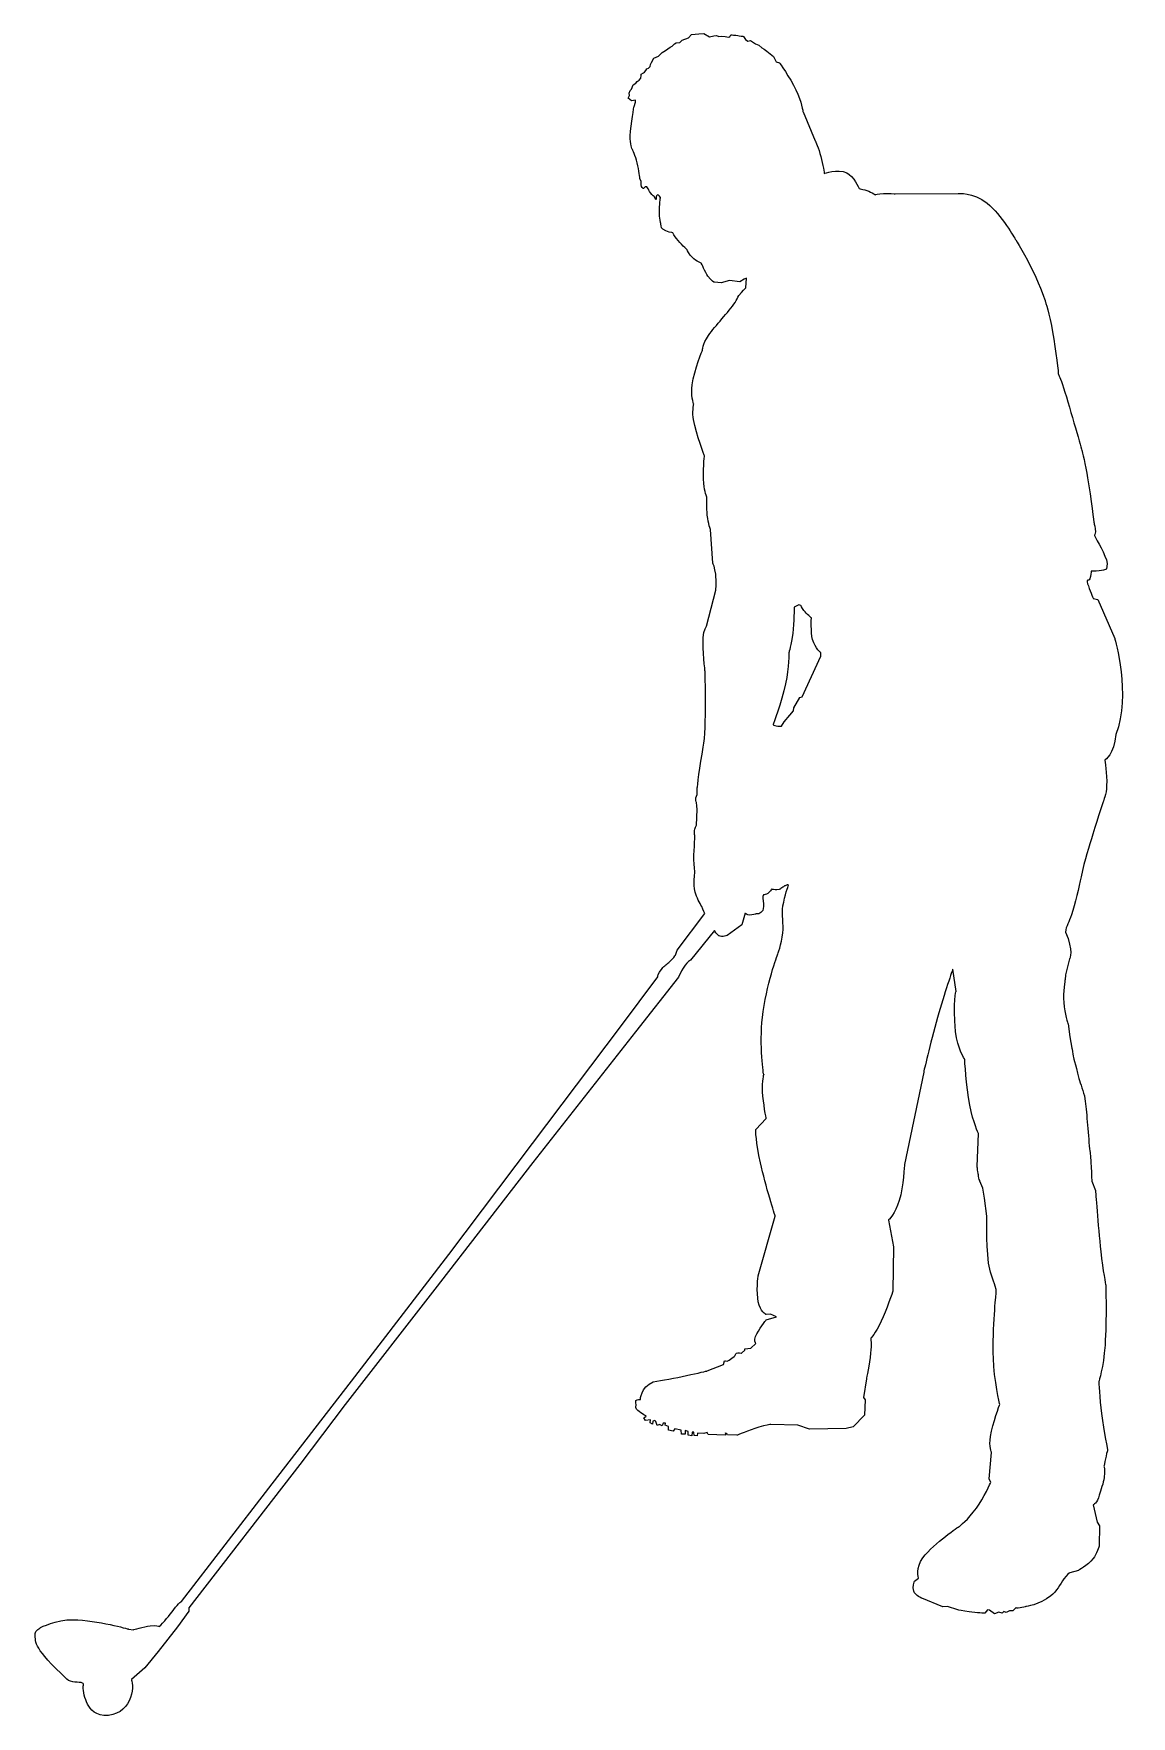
# Model space of a CAD drawing. Header units: centimetres. Extents: x -5.8 to 5.9, y -8.9 to 8.9.
import ezdxf

# ---------------------------------------------------------------- set-up
doc = ezdxf.new("R2010")
doc.units = ezdxf.units.CM
doc.header["$MEASUREMENT"] = 0
doc.layers.add('Camada 1', color=7, linetype='Continuous')

msp = doc.modelspace()

# ---------------------------------------------------------------- linework, layer by layer
at = {"layer": 'Camada 1'}
msp.add_open_spline([(1.25923, 0.92162), (1.25923, 0.92162), (1.25923, 0.89929), (1.25923, 0.89929), (1.25923, 0.89929), (1.25923, 0.89929), (1.25923, 0.85161), (1.25923, 0.85161), (1.25923, 0.85161), (1.25923, 0.85161), (1.24338, 0.81661), (1.24338, 0.81661), (1.24338, 0.81661), (1.24338, 0.81661), (1.24015, 0.80394), (1.24338, 0.78798), (1.24338, 0.78798), (1.24661, 0.77205), (1.24968, 0.76575), (1.24968, 0.76575), (1.24968, 0.76575), (1.24968, 0.76575), (1.25291, 0.73069), (1.25291, 0.73069), (1.25291, 0.73069), (1.25291, 0.73069), (1.25921, 0.69254), (1.25921, 0.69254), (1.25921, 0.69254), (1.25921, 0.69254), (1.24968, 0.52392), (1.24968, 0.52392), (1.24968, 0.52392), (1.24968, 0.52392), (1.23182, 0.48476), (1.22941, 0.46685), (1.22941, 0.46685), (1.22465, 0.43309), (1.23383, 0.40938), (1.23383, 0.40938), (1.23383, 0.40938), (1.23383, 0.40938), (1.2306, 0.31392), (1.2306, 0.31392), (1.2306, 0.31392), (1.2306, 0.31392), (1.2225, 0.24333), (1.22346, 0.15485), (1.22346, 0.15485), (1.22383, 0.11273), (1.23383, 0.01483), (1.23383, 0.01483), (1.23383, 0.01483), (1.23383, 0.01483), (1.2137, -0.09135), (1.23719, -0.18718), (1.23719, -0.18718), (1.25243, -0.24962), (1.28357, -0.29759), (1.30617, -0.34048), (1.30617, -0.34048), (1.32612, -0.37789), (1.33871, -0.41472), (1.33871, -0.41472), (1.33871, -0.41472), (1.33871, -0.41472), (1.046, -0.80289), (1.046, -0.80289), (1.046, -0.80289), (1.046, -0.80289), (1.02692, -0.85689), (1.02692, -0.85689), (1.02692, -0.85689), (1.02692, -0.85689), (0.99631, -0.89769), (0.96903, -0.92325), (0.96903, -0.92325), (0.93807, -0.95198), (0.90878, -0.96754), (0.88436, -0.99757), (0.88436, -0.99757), (0.83666, -1.05562), (0.83917, -1.08599), (0.83917, -1.08599), (0.83917, -1.08599), (0.83917, -1.08599), (0.4447, -1.61738), (0.4447, -1.61738), (0.4447, -1.61738), (0.4447, -1.61738), (-0.49084, -2.85817), (-0.49084, -2.85817), (-0.49084, -2.85817), (-0.49084, -2.85817), (-1.38177, -4.03541), (-1.38177, -4.03541), (-1.38177, -4.03541), (-1.38177, -4.03541), (-2.38086, -5.33676), (-2.38086, -5.33676), (-2.38086, -5.33676), (-2.38086, -5.33676), (-3.2941, -6.52032), (-3.2941, -6.52032), (-3.2941, -6.52032), (-3.2941, -6.52032), (-4.21996, -7.72293), (-4.21996, -7.72293), (-4.21996, -7.72293), (-4.21996, -7.72293), (-4.23491, -7.72655), (-4.25319, -7.74677), (-4.25319, -7.74677), (-4.28894, -7.7864), (-4.35183, -7.87224), (-4.39755, -7.92655), (-4.39755, -7.92655), (-4.43393, -7.9697), (-4.45859, -7.98701), (-4.45859, -7.98701), (-4.45859, -7.98701), (-4.45859, -7.98701), (-4.48926, -7.9727), (-4.5545, -7.98103), (-4.5545, -7.98103), (-4.62567, -7.99024), (-4.7323, -8.02201), (-4.7323, -8.02201), (-4.7323, -8.02201), (-4.7323, -8.02201), (-4.78638, -8.01561), (-4.78638, -8.01561), (-4.78638, -8.01561), (-4.78638, -8.01561), (-5.10695, -7.92084), (-5.37505, -7.91626), (-5.37505, -7.91626), (-5.5552, -7.91324), (-5.71869, -7.99974), (-5.71869, -7.99974), (-5.71869, -7.99974), (-5.71869, -7.99974), (-5.77835, -8.03453), (-5.77716, -8.062), (-5.77716, -8.062), (-5.77234, -8.17191), (-5.79282, -8.2089), (-5.43963, -8.54891), (-5.43963, -8.54891), (-5.39828, -8.58852), (-5.30879, -8.57481), (-5.27223, -8.58868), (-5.27223, -8.58868), (-5.25829, -8.5941), (-5.26329, -8.60747), (-5.26485, -8.62318), (-5.26485, -8.62318), (-5.27083, -8.68041), (-5.24696, -8.75484), (-5.2195, -8.81225), (-5.2195, -8.81225), (-5.19204, -8.86972), (-5.13317, -8.94266), (-4.99915, -8.93192), (-4.99915, -8.93192), (-4.86511, -8.9212), (-4.79828, -8.83376), (-4.76227, -8.74285), (-4.76227, -8.74285), (-4.72626, -8.65194), (-4.75274, -8.55259), (-4.75274, -8.55259), (-4.75274, -8.55259), (-4.75274, -8.55259), (-4.61272, -8.42832), (-4.61272, -8.42832), (-4.61272, -8.42832), (-4.61272, -8.42832), (-4.46913, -8.25467), (-4.46913, -8.25467), (-4.46913, -8.25467), (-4.46913, -8.25467), (-4.26455, -7.99339), (-4.26455, -7.99339), (-4.26455, -7.99339), (-4.26455, -7.99339), (-4.14364, -7.82477), (-4.14364, -7.82477), (-4.14364, -7.82477), (-4.14364, -7.82477), (-4.14364, -7.78979), (-4.14364, -7.78979), (-4.14364, -7.78979), (-4.14364, -7.78979), (-2.96315, -6.26574), (-2.96315, -6.26574), (-2.96315, -6.26574), (-2.96315, -6.26574), (-2.48269, -5.62942), (-2.48269, -5.62942), (-2.48269, -5.62942), (-2.48269, -5.62942), (-1.52805, -4.40445), (-1.52805, -4.40445), (-1.52805, -4.40445), (-1.52805, -4.40445), (-0.48758, -3.05859), (-0.48758, -3.05859), (-0.48758, -3.05859), (-0.48758, -3.05859), (0.6038, -1.67141), (0.6038, -1.67141), (0.6038, -1.67141), (0.6038, -1.67141), (1.05875, -1.08917), (1.05875, -1.08917), (1.05875, -1.08917), (1.05875, -1.08917), (1.08706, -1.02871), (1.10892, -0.99532), (1.10892, -0.99532), (1.13951, -0.94844), (1.16694, -0.92378), (1.16694, -0.92378), (1.16694, -0.92378), (1.16694, -0.92378), (1.18612, -0.91103), (1.18612, -0.91103), (1.18612, -0.91103), (1.18612, -0.91103), (1.4438, -0.59612), (1.4438, -0.59612), (1.4438, -0.59612), (1.4438, -0.59612), (1.45409, -0.61755), (1.46272, -0.62787), (1.46272, -0.62787), (1.47563, -0.64335), (1.48836, -0.6501), (1.48836, -0.6501), (1.48836, -0.6501), (1.48836, -0.6501), (1.51162, -0.65891), (1.53289, -0.65804), (1.53289, -0.65804), (1.55615, -0.65733), (1.57753, -0.64695), (1.57753, -0.64695), (1.57753, -0.64695), (1.57753, -0.64695), (1.73337, -0.53556), (1.73337, -0.53556), (1.73337, -0.53556), (1.73337, -0.53556), (1.76835, -0.41152), (1.76835, -0.41152), (1.76835, -0.41152), (1.76835, -0.41152), (1.78928, -0.42861), (1.81336, -0.42999), (1.81336, -0.42999), (1.84535, -0.43174), (1.88292, -0.41787), (1.88292, -0.41787), (1.88292, -0.41787), (1.88292, -0.41787), (1.9366, -0.42425), (1.95407, -0.38091), (1.95407, -0.38091), (1.96584, -0.35207), (1.96545, -0.34138), (1.95574, -0.25566), (1.95574, -0.25566), (1.95574, -0.22177), (1.96571, -0.21431), (1.96571, -0.21431), (1.96571, -0.21431), (1.96571, -0.21431), (1.99053, -0.21328), (2.00804, -0.20116), (2.00804, -0.20116), (2.03114, -0.1851), (2.04839, -0.157), (2.04839, -0.157), (2.04839, -0.157), (2.04839, -0.157), (2.0844, -0.16338), (2.1057, -0.16338), (2.1057, -0.16338), (2.1289, -0.16338), (2.13748, -0.157), (2.13748, -0.157), (2.13748, -0.157), (2.13748, -0.157), (2.15201, -0.14546), (2.16709, -0.13477), (2.16709, -0.13477), (2.17664, -0.128), (2.1864, -0.12141), (2.19302, -0.11815), (2.19302, -0.11815), (2.23337, -0.0963), (2.22662, -0.11884), (2.22662, -0.11884), (2.22662, -0.11884), (2.22662, -0.11884), (2.18754, -0.22086), (2.16987, -0.33373), (2.16987, -0.33373), (2.15534, -0.42686), (2.17768, -0.52545), (2.16791, -0.61895), (2.16791, -0.61895), (2.15479, -0.74317), (2.112, -0.85059), (2.112, -0.85059), (2.112, -0.85059), (2.112, -0.85059), (1.99109, -1.17052), (1.95119, -1.51816), (1.95119, -1.51816), (1.91791, -1.80828), (1.96421, -2.13797), (1.96572, -2.12644), (1.96572, -2.12644), (1.96733, -2.11411), (1.94778, -2.19182), (1.95352, -2.30776), (1.95352, -2.30776), (1.95966, -2.43008), (1.99109, -2.59092), (1.99109, -2.59092), (1.99109, -2.59092), (1.99109, -2.59092), (1.87978, -2.70861), (1.87978, -2.70861), (1.87978, -2.70861), (1.87978, -2.70861), (1.88134, -2.8467), (1.92992, -3.06305), (1.92992, -3.06305), (1.98434, -3.30504), (2.08655, -3.62817), (2.08655, -3.62817), (2.08655, -3.62817), (2.08655, -3.62817), (1.90526, -4.26127), (1.90526, -4.26127), (1.90526, -4.26127), (1.90526, -4.26127), (1.88573, -4.4365), (1.90743, -4.54091), (1.90743, -4.54091), (1.92873, -4.64328), (1.99109, -4.67495), (1.99109, -4.67495), (1.99109, -4.67495), (1.99109, -4.67495), (2.0357, -4.67172), (2.0357, -4.67172), (2.0357, -4.67172), (2.0357, -4.67172), (2.09925, -4.69717), (2.09925, -4.69717), (2.09925, -4.69717), (2.09925, -4.69717), (1.99109, -4.73217), (1.99109, -4.73217), (1.99109, -4.73217), (1.99109, -4.73217), (1.90896, -4.83475), (1.87605, -4.90844), (1.87605, -4.90844), (1.85988, -4.94419), (1.87978, -4.98035), (1.87978, -4.98035), (1.87978, -4.98035), (1.87978, -4.98035), (1.82877, -5.03128), (1.82877, -5.03128), (1.82877, -5.03128), (1.82877, -5.03128), (1.76527, -5.03758), (1.76527, -5.03758), (1.76527, -5.03758), (1.76527, -5.03758), (1.76527, -5.05356), (1.76527, -5.05356), (1.76527, -5.05356), (1.76527, -5.05356), (1.73019, -5.08531), (1.73019, -5.08531), (1.73019, -5.08531), (1.73019, -5.08531), (1.6919, -5.07761), (1.67733, -5.08319), (1.67733, -5.08319), (1.65884, -5.0901), (1.66344, -5.11079), (1.66344, -5.11079), (1.66344, -5.11079), (1.66344, -5.11079), (1.59343, -5.16495), (1.57756, -5.16802), (1.57756, -5.16802), (1.56158, -5.17125), (1.54888, -5.16495), (1.54888, -5.16495), (1.54888, -5.16495), (1.54888, -5.16495), (1.53618, -5.20628), (1.53618, -5.20628), (1.53618, -5.20628), (1.53618, -5.20628), (1.36436, -5.27303), (1.36436, -5.27303), (1.36436, -5.27303), (1.36436, -5.27303), (0.97399, -5.36593), (0.79098, -5.38741), (0.79098, -5.38741), (0.65715, -5.44512), (0.65483, -5.57849), (0.65483, -5.57849), (0.65483, -5.57849), (0.65483, -5.57849), (0.62078, -5.57092), (0.60763, -5.58786), (0.60763, -5.58786), (0.6017, -5.59535), (0.6102, -5.63572), (0.6102, -5.63572), (0.6102, -5.63572), (0.6102, -5.63572), (0.59451, -5.65728), (0.61425, -5.6793), (0.61425, -5.6793), (0.6447, -5.71333), (0.71529, -5.75349), (0.71529, -5.75349), (0.71529, -5.75349), (0.71529, -5.75349), (0.68973, -5.77257), (0.68973, -5.77257), (0.68973, -5.77257), (0.68973, -5.77257), (0.70883, -5.8012), (0.70883, -5.8012), (0.70883, -5.8012), (0.70883, -5.8012), (0.76296, -5.79173), (0.76296, -5.79173), (0.76296, -5.79173), (0.76296, -5.79173), (0.75973, -5.82351), (0.75973, -5.82351), (0.75973, -5.82351), (0.75973, -5.82351), (0.78206, -5.83946), (0.78206, -5.83946), (0.78206, -5.83946), (0.78206, -5.83946), (0.78529, -5.8076), (0.78529, -5.8076), (0.78529, -5.8076), (0.78529, -5.8076), (0.80752, -5.79807), (0.80752, -5.79807), (0.80752, -5.79807), (0.80752, -5.79807), (0.82019, -5.81082), (0.82019, -5.81082), (0.82019, -5.81082), (0.82019, -5.81082), (0.83297, -5.85215), (0.83297, -5.85215), (0.83297, -5.85215), (0.83297, -5.85215), (0.85842, -5.84262), (0.85842, -5.84262), (0.85842, -5.84262), (0.85842, -5.84262), (0.88705, -5.85529), (0.88705, -5.85529), (0.88705, -5.85529), (0.88705, -5.85529), (0.89655, -5.82669), (0.89655, -5.82669), (0.89655, -5.82669), (0.89655, -5.82669), (0.92202, -5.82668), (0.92202, -5.82668), (0.92202, -5.82668), (0.92202, -5.82668), (0.91884, -5.84896), (0.91884, -5.84896), (0.91884, -5.84896), (0.91884, -5.84896), (0.95382, -5.86484), (0.95382, -5.86484), (0.95382, -5.86484), (0.95382, -5.86484), (0.95382, -5.90305), (0.95382, -5.90305), (0.95382, -5.90305), (0.95382, -5.90305), (1.00152, -5.9126), (1.00152, -5.9126), (1.00152, -5.9126), (1.00152, -5.9126), (1.02062, -5.88712), (1.02062, -5.88712), (1.02062, -5.88712), (1.02062, -5.88712), (1.08745, -5.90305), (1.08745, -5.90305), (1.08745, -5.90305), (1.08745, -5.90305), (1.0906, -5.94438), (1.0906, -5.94438), (1.0906, -5.94438), (1.0906, -5.94438), (1.12884, -5.94437), (1.12884, -5.94437), (1.12884, -5.94437), (1.12884, -5.94437), (1.12884, -5.90624), (1.12884, -5.90624), (1.12884, -5.90624), (1.12884, -5.90624), (1.16059, -5.91574), (1.16059, -5.91574), (1.16059, -5.91574), (1.16059, -5.91574), (1.16382, -5.95715), (1.16382, -5.95715), (1.16382, -5.95715), (1.16382, -5.95715), (1.20197, -5.96345), (1.20197, -5.96345), (1.20197, -5.96345), (1.20197, -5.96345), (1.2052, -5.9253), (1.2052, -5.9253), (1.2052, -5.9253), (1.2052, -5.9253), (1.22105, -5.92215), (1.22105, -5.92215), (1.22105, -5.92215), (1.22105, -5.92215), (1.22428, -5.96038), (1.22428, -5.96038), (1.22428, -5.96038), (1.22428, -5.96038), (1.25921, -5.96345), (1.25921, -5.96345), (1.25921, -5.96345), (1.25921, -5.96345), (1.26244, -5.93482), (1.26244, -5.93482), (1.26244, -5.93482), (1.26244, -5.93482), (1.32919, -5.93805), (1.32919, -5.93805), (1.32919, -5.93805), (1.32919, -5.93805), (1.36427, -5.92852), (1.36427, -5.92852), (1.36427, -5.92852), (1.36427, -5.92852), (1.3738, -5.9476), (1.3738, -5.9476), (1.3738, -5.9476), (1.3738, -5.9476), (1.55835, -5.95392), (1.55835, -5.95392), (1.55835, -5.95392), (1.55835, -5.95392), (1.55835, -5.93167), (1.55835, -5.93167), (1.55835, -5.93167), (1.55835, -5.93167), (1.56195, -5.93466), (1.56637, -5.93821), (1.56637, -5.93821), (1.57267, -5.94379), (1.5806, -5.95083), (1.5806, -5.95083), (1.5806, -5.95083), (1.5806, -5.95083), (1.67918, -5.95715), (1.67918, -5.95715), (1.67918, -5.95715), (1.67918, -5.95715), (1.80756, -5.90283), (1.91209, -5.86981), (1.91209, -5.86981), (1.98133, -5.84793), (2.04195, -5.84261), (2.04195, -5.84261), (2.04195, -5.84261), (2.04195, -5.84261), (2.32839, -5.84896), (2.32839, -5.84896), (2.32839, -5.84896), (2.32839, -5.84896), (2.45243, -5.89352), (2.45243, -5.89352), (2.45243, -5.89352), (2.45243, -5.89352), (2.84063, -5.88392), (2.84063, -5.88392), (2.84063, -5.88392), (2.84063, -5.88392), (2.91707, -5.86807), (2.91707, -5.86807), (2.91707, -5.86807), (2.91707, -5.86807), (3.03478, -5.74401), (3.03478, -5.74401), (3.03478, -5.74401), (3.03478, -5.74401), (3.04428, -5.58177), (3.04428, -5.58177), (3.04428, -5.58177), (3.04428, -5.58177), (3.0252, -5.55624), (3.0252, -5.55624), (3.0252, -5.55624), (3.0252, -5.55624), (3.05708, -5.35584), (3.05708, -5.35584), (3.05708, -5.35584), (3.05708, -5.35584), (3.08907, -5.19955), (3.10095, -5.08456), (3.10095, -5.08456), (3.11108, -4.98595), (3.10161, -4.92631), (3.10161, -4.92631), (3.10161, -4.92631), (3.10161, -4.92631), (3.15111, -4.87943), (3.21406, -4.74557), (3.21406, -4.74557), (3.26801, -4.63127), (3.33704, -4.42683), (3.33704, -4.42683), (3.33704, -4.42683), (3.33704, -4.42683), (3.34334, -3.95587), (3.34334, -3.95587), (3.34334, -3.95587), (3.34334, -3.95587), (3.28929, -3.67274), (3.28929, -3.67274), (3.28929, -3.67274), (3.28929, -3.67274), (3.36483, -3.60091), (3.40483, -3.46356), (3.40483, -3.46356), (3.45031, -3.30645), (3.46105, -3.08097), (3.46105, -3.08097), (3.46105, -3.08097), (3.46105, -3.08097), (3.66475, -2.09788), (3.66475, -2.09788), (3.66475, -2.09788), (3.66475, -2.09788), (3.73018, -1.80716), (3.81194, -1.5176), (3.81194, -1.5176), (3.88367, -1.26379), (3.97339, -1.00648), (3.97339, -1.00648), (3.97339, -1.00648), (3.97339, -1.00648), (4.00837, -1.24191), (4.00837, -1.24191), (4.00837, -1.24191), (4.00837, -1.24191), (3.97498, -1.33666), (4.003, -1.66588), (4.003, -1.66588), (4.02724, -1.85556), (4.10066, -1.96414), (4.10066, -1.96414), (4.10066, -1.96414), (4.10066, -1.96414), (4.11736, -2.2465), (4.15519, -2.44915), (4.15519, -2.44915), (4.19054, -2.63907), (4.24708, -2.75001), (4.24708, -2.75001), (4.24708, -2.75001), (4.24708, -2.75001), (4.23433, -3.10323), (4.23433, -3.10323), (4.23433, -3.10323), (4.23433, -3.10323), (4.23433, -3.12863), (4.24068, -3.15726), (4.24068, -3.15726), (4.24708, -3.18586), (4.24383, -3.17642), (4.24708, -3.20502), (4.24708, -3.20502), (4.25023, -3.23365), (4.26296, -3.2559), (4.26296, -3.2559), (4.26296, -3.2559), (4.26296, -3.2559), (4.29479, -3.33236), (4.29479, -3.33236), (4.29479, -3.33236), (4.29479, -3.33236), (4.31072, -3.43729), (4.31072, -3.43729), (4.31072, -3.43729), (4.31072, -3.43729), (4.33615, -3.62821), (4.33615, -3.62821), (4.33615, -3.62821), (4.33615, -3.62821), (4.32546, -3.88634), (4.35425, -4.12793), (4.35425, -4.12793), (4.36422, -4.21209), (4.40674, -4.30724), (4.42587, -4.37293), (4.42587, -4.37293), (4.44143, -4.42627), (4.43481, -4.4586), (4.43481, -4.4586), (4.43481, -4.4586), (4.43481, -4.4586), (4.39425, -4.80399), (4.40515, -5.13945), (4.40515, -5.13945), (4.41248, -5.36913), (4.47296, -5.62948), (4.47296, -5.62948), (4.47296, -5.62948), (4.47296, -5.62948), (4.39901, -5.82964), (4.37554, -5.96891), (4.37554, -5.96891), (4.35641, -6.08146), (4.38713, -6.13856), (4.38713, -6.13856), (4.38713, -6.13856), (4.38713, -6.13856), (4.3616, -6.41846), (4.3616, -6.41846), (4.3616, -6.41846), (4.3616, -6.41846), (4.37761, -6.45669), (4.37761, -6.45669), (4.37761, -6.45669), (4.37761, -6.45669), (4.30453, -6.62033), (4.225, -6.73172), (4.225, -6.73172), (4.13793, -6.8538), (4.04342, -6.92439), (4.04342, -6.92439), (4.04342, -6.92439), (4.04342, -6.92439), (3.78193, -7.09872), (3.65668, -7.25827), (3.65668, -7.25827), (3.57556, -7.36127), (3.61064, -7.47481), (3.61064, -7.47481), (3.61064, -7.47481), (3.61064, -7.47481), (3.56619, -7.50656), (3.56619, -7.50656), (3.56619, -7.50656), (3.56619, -7.50656), (3.54098, -7.57189), (3.55865, -7.61221), (3.55865, -7.61221), (3.58029, -7.66169), (3.64572, -7.68793), (3.64572, -7.68793), (3.64572, -7.68793), (3.64572, -7.68793), (3.8685, -7.78024), (3.8685, -7.78024), (3.8685, -7.78024), (3.8685, -7.78024), (3.91935, -7.77701), (3.91935, -7.77701), (3.91935, -7.77701), (3.91935, -7.77701), (4.02756, -7.81201), (4.02756, -7.81201), (4.02756, -7.81201), (4.02756, -7.81201), (4.08482, -7.82537), (4.14824, -7.83307), (4.14824, -7.83307), (4.22642, -7.8426), (4.31392, -7.84701), (4.31392, -7.84701), (4.31392, -7.84701), (4.31392, -7.84701), (4.34255, -7.81201), (4.34255, -7.81201), (4.34255, -7.81201), (4.34255, -7.81201), (4.36483, -7.81516), (4.36483, -7.81516), (4.36483, -7.81516), (4.36483, -7.81516), (4.41579, -7.85337), (4.41579, -7.85337), (4.41579, -7.85337), (4.41579, -7.85337), (4.46349, -7.83744), (4.46349, -7.83744), (4.46349, -7.83744), (4.46349, -7.83744), (4.49857, -7.84699), (4.49857, -7.84699), (4.49857, -7.84699), (4.49857, -7.84699), (4.51759, -7.82789), (4.51759, -7.82789), (4.51759, -7.82789), (4.51759, -7.82789), (4.53987, -7.84064), (4.53987, -7.84064), (4.53987, -7.84064), (4.53987, -7.84064), (4.57805, -7.82156), (4.57805, -7.82156), (4.57805, -7.82156), (4.57805, -7.82156), (4.61296, -7.82159), (4.61296, -7.82159), (4.61296, -7.82159), (4.61296, -7.82159), (4.64484, -7.78976), (4.64484, -7.78976), (4.64484, -7.78976), (4.64484, -7.78976), (4.6605, -7.79508), (4.69, -7.79151), (4.69, -7.79151), (4.71191, -7.78873), (4.7499, -7.77696), (4.7499, -7.77696), (4.7499, -7.77696), (4.7499, -7.77696), (4.88886, -7.76069), (5.01758, -7.66181), (5.01758, -7.66181), (5.07402, -7.61844), (5.11659, -7.53558), (5.15453, -7.48155), (5.15453, -7.48155), (5.18533, -7.43797), (5.21763, -7.41749), (5.21763, -7.41749), (5.21763, -7.41749), (5.21763, -7.41749), (5.30992, -7.39204), (5.30992, -7.39204), (5.30992, -7.39204), (5.30992, -7.39204), (5.40252, -7.34227), (5.46737, -7.26509), (5.46737, -7.26509), (5.50235, -7.22355), (5.52944, -7.1311), (5.52944, -7.1311), (5.52944, -7.1311), (5.52944, -7.1311), (5.53254, -6.91793), (5.53254, -6.91793), (5.53254, -6.91793), (5.53254, -6.91793), (5.50711, -6.87978), (5.50711, -6.87978), (5.50711, -6.87978), (5.50711, -6.87978), (5.46576, -6.69523), (5.46576, -6.69523), (5.46576, -6.69523), (5.46576, -6.69523), (5.50653, -6.68086), (5.53119, -6.59302), (5.53119, -6.59302), (5.54495, -6.54365), (5.57511, -6.46337), (5.58329, -6.40607), (5.58329, -6.40607), (5.59387, -6.33133), (5.58041, -6.28481), (5.58041, -6.28481), (5.58041, -6.28481), (5.58041, -6.28481), (5.60904, -6.13212), (5.61854, -6.12257), (5.61854, -6.12257), (5.6237, -6.11733), (5.57973, -5.92569), (5.55332, -5.72699), (5.55332, -5.72699), (5.5312, -5.56252), (5.52625, -5.38441), (5.52625, -5.38441), (5.52625, -5.38441), (5.52625, -5.38441), (5.57435, -5.24066), (5.59168, -4.99881), (5.59168, -4.99881), (5.61097, -4.72997), (5.59949, -4.35995), (5.59949, -4.35995), (5.59949, -4.35995), (5.59949, -4.35995), (5.56988, -4.21501), (5.54694, -4.00297), (5.54694, -4.00297), (5.5167, -3.72341), (5.49125, -3.35768), (5.49125, -3.35768), (5.49125, -3.35768), (5.49125, -3.35768), (5.45027, -3.25791), (5.45027, -3.25791), (5.45027, -3.25791), (5.45027, -3.25791), (5.45114, -3.18174), (5.43757, -2.98846), (5.43757, -2.98846), (5.43545, -2.95592), (5.42945, -2.95105), (5.42651, -2.91207), (5.42651, -2.91207), (5.42045, -2.83568), (5.4105, -2.71752), (5.40299, -2.62693), (5.40299, -2.62693), (5.39463, -2.52554), (5.38831, -2.4523), (5.37778, -2.38206), (5.37778, -2.38206), (5.36558, -2.30123), (5.32883, -2.22506), (5.31391, -2.16597), (5.31391, -2.16597), (5.2733, -2.00412), (5.25269, -1.93007), (5.25269, -1.92597), (5.25269, -1.92597), (5.25269, -1.91324), (5.23994, -1.84321), (5.23994, -1.84321), (5.23994, -1.84321), (5.23994, -1.84321), (5.21771, -1.72552), (5.21771, -1.72552), (5.21771, -1.72552), (5.21771, -1.72552), (5.19858, -1.58553), (5.19858, -1.58553), (5.19858, -1.58553), (5.19858, -1.58553), (5.16106, -1.48216), (5.1527, -1.35849), (5.1527, -1.35849), (5.14505, -1.24908), (5.16675, -1.11782), (5.16675, -1.11782), (5.16675, -1.11782), (5.16675, -1.11782), (5.17315, -1.06689), (5.17315, -1.06689), (5.17315, -1.06689), (5.17315, -1.06689), (5.21445, -0.89512), (5.21445, -0.89512), (5.21445, -0.89512), (5.21445, -0.89512), (5.26245, -0.80757), (5.17032, -0.61252), (5.17032, -0.61252), (5.1791, -0.53976), (5.20908, -0.51214), (5.23678, -0.42742), (5.23678, -0.42742), (5.27456, -0.31169), (5.31338, -0.13609), (5.33761, -0.02295), (5.33761, -0.02295), (5.37724, 0.16146), (5.42095, 0.29436), (5.46247, 0.42846), (5.46247, 0.42846), (5.52221, 0.62092), (5.57404, 0.77848), (5.57404, 0.77848), (5.57404, 0.77848), (5.57404, 0.77848), (5.60571, 0.85119), (5.60923, 0.94683), (5.60923, 0.94683), (5.61368, 1.06774), (5.58999, 1.21747), (5.58999, 1.21747), (5.58999, 1.21747), (5.58999, 1.21747), (5.68958, 1.27441), (5.70715, 1.48912), (5.70715, 1.48912), (5.87164, 1.90714), (5.69495, 2.50613), (5.69495, 2.50613), (5.69495, 2.50613), (5.69495, 2.50613), (5.51678, 2.9229), (5.51678, 2.9229), (5.51678, 2.9229), (5.51678, 2.9229), (5.46587, 2.93245), (5.46587, 2.93245), (5.46587, 2.93245), (5.46587, 2.93245), (5.4251, 3.03167), (5.40716, 3.08898), (5.40716, 3.08898), (5.39724, 3.12076), (5.40541, 3.12652), (5.40541, 3.12652), (5.40541, 3.12652), (5.40541, 3.12652), (5.42216, 3.12234), (5.43025, 3.14287), (5.43025, 3.14287), (5.44073, 3.1693), (5.44353, 3.22198), (5.44353, 3.22198), (5.44353, 3.22198), (5.44353, 3.22198), (5.48375, 3.21963), (5.52994, 3.22513), (5.52994, 3.22513), (5.55934, 3.2287), (5.60265, 3.24106), (5.60265, 3.24106), (5.60265, 3.24106), (5.60265, 3.24106), (5.62641, 3.28654), (5.60704, 3.34208), (5.60704, 3.34208), (5.57024, 3.44839), (5.47861, 3.60058), (5.47861, 3.60058), (5.47861, 3.60058), (5.47861, 3.60058), (5.49091, 3.61767), (5.49033, 3.64212), (5.49033, 3.64212), (5.4893, 3.67993), (5.47535, 3.73107), (5.47535, 3.73107), (5.47535, 3.73107), (5.47535, 3.73107), (5.44352, 3.98875), (5.40656, 4.21261), (5.40656, 4.21261), (5.38304, 4.35403), (5.34811, 4.50098), (5.34811, 4.50098), (5.34811, 4.50098), (5.34811, 4.50098), (5.22518, 4.93265), (5.15118, 5.17128), (5.15118, 5.17128), (5.11935, 5.27394), (5.09676, 5.3123), (5.09676, 5.3123), (5.09676, 5.3123), (5.09676, 5.3123), (5.07165, 5.56426), (5.03527, 5.76651), (5.03527, 5.76651), (5.00164, 5.95339), (4.95677, 6.09184), (4.95677, 6.09184), (4.95677, 6.09184), (4.95677, 6.09184), (4.91335, 6.23022), (4.82525, 6.41249), (4.82525, 6.41249), (4.75662, 6.55433), (4.63859, 6.75039), (4.63859, 6.75039), (4.63859, 6.75039), (4.63859, 6.75039), (4.48976, 7.0119), (4.33943, 7.13158), (4.33943, 7.13158), (4.18589, 7.25369), (4.03082, 7.234), (4.03082, 7.234), (4.03082, 7.234), (4.03082, 7.234), (3.36254, 7.23077), (3.36254, 7.23077), (3.36254, 7.23077), (3.36254, 7.23077), (3.28404, 7.23855), (3.23848, 7.23659), (3.23848, 7.23659), (3.17927, 7.23381), (3.14939, 7.22124), (3.14939, 7.22124), (3.14939, 7.22124), (3.14939, 7.22124), (3.125, 7.23913), (3.10044, 7.2505), (3.10044, 7.2505), (3.04953, 7.27413), (2.97759, 7.28804), (2.97759, 7.28804), (2.97759, 7.28804), (2.97759, 7.28804), (2.92147, 7.42306), (2.84808, 7.45467), (2.84808, 7.45467), (2.74296, 7.50015), (2.6085, 7.4471), (2.6085, 7.4471), (2.6085, 7.4471), (2.6085, 7.4471), (2.59636, 7.54082), (2.5718, 7.62945), (2.5718, 7.62945), (2.54865, 7.71414), (2.51293, 7.79397), (2.51293, 7.79397), (2.51293, 7.79397), (2.51293, 7.79397), (2.38249, 8.10261), (2.38249, 8.10261), (2.38249, 8.10261), (2.38249, 8.10261), (2.36791, 8.20916), (2.30714, 8.33542), (2.30714, 8.33542), (2.24245, 8.46985), (2.13109, 8.62429), (2.13109, 8.62429), (2.13109, 8.62429), (2.13109, 8.62429), (2.09616, 8.63384), (2.09616, 8.63384), (2.09616, 8.63384), (2.09616, 8.63384), (2.07063, 8.69115), (2.07063, 8.69115), (2.07063, 8.69115), (2.07063, 8.69115), (1.99755, 8.74523), (1.99755, 8.74523), (1.99755, 8.74523), (1.99755, 8.74523), (1.96887, 8.76753), (1.96887, 8.76753), (1.96887, 8.76753), (1.96887, 8.76753), (1.94664, 8.78338), (1.94664, 8.78338), (1.94664, 8.78338), (1.94664, 8.78338), (1.91156, 8.81206), (1.91156, 8.81206), (1.91156, 8.81206), (1.91156, 8.81206), (1.87663, 8.82476), (1.87663, 8.82476), (1.87663, 8.82476), (1.87663, 8.82476), (1.82572, 8.85984), (1.82572, 8.85984), (1.82572, 8.85984), (1.82572, 8.85984), (1.79699, 8.85338), (1.79699, 8.85338), (1.79699, 8.85338), (1.79699, 8.85338), (1.77156, 8.87246), (1.77156, 8.87246), (1.77156, 8.87246), (1.77156, 8.87246), (1.74923, 8.90432), (1.74923, 8.90432), (1.74923, 8.90432), (1.74923, 8.90432), (1.70478, 8.90755), (1.68883, 8.91385), (1.68883, 8.91385), (1.6729, 8.92023), (1.6634, 8.91708), (1.6634, 8.91708), (1.6634, 8.91708), (1.6634, 8.91708), (1.62522, 8.92023), (1.61884, 8.92023), (1.61884, 8.92023), (1.61244, 8.92023), (1.60614, 8.898), (1.60614, 8.898), (1.60614, 8.898), (1.60614, 8.898), (1.59013, 8.89475), (1.59013, 8.89475), (1.59013, 8.89475), (1.59013, 8.89475), (1.55523, 8.9043), (1.55523, 8.9043), (1.55523, 8.9043), (1.55523, 8.9043), (1.517, 8.90753), (1.517, 8.90753), (1.517, 8.90753), (1.517, 8.90753), (1.4884, 8.90115), (1.4884, 8.90115), (1.4884, 8.90115), (1.4884, 8.90115), (1.46292, 8.91385), (1.46292, 8.91385), (1.46292, 8.91385), (1.46292, 8.91385), (1.43432, 8.9107), (1.43432, 8.9107), (1.43432, 8.9107), (1.43432, 8.9107), (1.38968, 8.89803), (1.38968, 8.89803), (1.38968, 8.89803), (1.38968, 8.89803), (1.32924, 8.93299), (1.32924, 8.93299), (1.32924, 8.93299), (1.32924, 8.93299), (1.27524, 8.92984), (1.27524, 8.92984), (1.27524, 8.92984), (1.27524, 8.92984), (1.19885, 8.92346), (1.19885, 8.92346), (1.19885, 8.92346), (1.19885, 8.92346), (1.16699, 8.88853), (1.16699, 8.88853), (1.16699, 8.88853), (1.16699, 8.88853), (1.10016, 8.863), (1.10016, 8.863), (1.10016, 8.863), (1.10016, 8.863), (1.07476, 8.83763), (1.07476, 8.83763), (1.07476, 8.83763), (1.07476, 8.83763), (1.03341, 8.83438), (1.03341, 8.83438), (1.03341, 8.83438), (1.03341, 8.83438), (1.01748, 8.82485), (1.01748, 8.82485), (1.01748, 8.82485), (1.01748, 8.82485), (0.992, 8.7994), (0.992, 8.7994), (0.992, 8.7994), (0.992, 8.7994), (0.9697, 8.78985), (0.9697, 8.78985), (0.9697, 8.78985), (0.9697, 8.78985), (0.94737, 8.77077), (0.94737, 8.77077), (0.94737, 8.77077), (0.94737, 8.77077), (0.92202, 8.75484), (0.92202, 8.75484), (0.92202, 8.75484), (0.92202, 8.75484), (0.88702, 8.73251), (0.88702, 8.73251), (0.88702, 8.73251), (0.88702, 8.73251), (0.84569, 8.69438), (0.84569, 8.69438), (0.84569, 8.69438), (0.84569, 8.69438), (0.79791, 8.67215), (0.79791, 8.67215), (0.79791, 8.67215), (0.79791, 8.67215), (0.77246, 8.62759), (0.77246, 8.62759), (0.77246, 8.62759), (0.77246, 8.62759), (0.76291, 8.60529), (0.76291, 8.60529), (0.76291, 8.60529), (0.76291, 8.60529), (0.75968, 8.58306), (0.75968, 8.58306), (0.75968, 8.58306), (0.75968, 8.58306), (0.7406, 8.56713), (0.7406, 8.56713), (0.7406, 8.56713), (0.7406, 8.56713), (0.72475, 8.56075), (0.72475, 8.56075), (0.72475, 8.56075), (0.72475, 8.56075), (0.712, 8.54167), (0.712, 8.54167), (0.712, 8.54167), (0.712, 8.54167), (0.69933, 8.52259), (0.69933, 8.52259), (0.69933, 8.52259), (0.69933, 8.52259), (0.68655, 8.51621), (0.68655, 8.51621), (0.68655, 8.51621), (0.68655, 8.51621), (0.6643, 8.50354), (0.6643, 8.50354), (0.6643, 8.50354), (0.6643, 8.50354), (0.6643, 8.48761), (0.6643, 8.48761), (0.6643, 8.48761), (0.6643, 8.48761), (0.65792, 8.45898), (0.65792, 8.45898), (0.65792, 8.45898), (0.65792, 8.45898), (0.64199, 8.4399), (0.64199, 8.4399), (0.64199, 8.4399), (0.64199, 8.4399), (0.61969, 8.42397), (0.61969, 8.42397), (0.61969, 8.42397), (0.61969, 8.42397), (0.60702, 8.40804), (0.60702, 8.40804), (0.60702, 8.40804), (0.60702, 8.40804), (0.57831, 8.38896), (0.57831, 8.38896), (0.57831, 8.38896), (0.57831, 8.38896), (0.55923, 8.34435), (0.55923, 8.34435), (0.55923, 8.34435), (0.55923, 8.34435), (0.54656, 8.3285), (0.54656, 8.3285), (0.54656, 8.3285), (0.54656, 8.3285), (0.53701, 8.29987), (0.53701, 8.29987), (0.53701, 8.29987), (0.53701, 8.29987), (0.54019, 8.27439), (0.54019, 8.27439), (0.54019, 8.27439), (0.54019, 8.27439), (0.52431, 8.24894), (0.52431, 8.24894), (0.52431, 8.24894), (0.52431, 8.24894), (0.55924, 8.22031), (0.55924, 8.22031), (0.55924, 8.22031), (0.55924, 8.22031), (0.60385, 8.22663), (0.60385, 8.22663), (0.60385, 8.22663), (0.60385, 8.22663), (0.60385, 8.2044), (0.60385, 8.2044), (0.60385, 8.2044), (0.60385, 8.2044), (0.58787, 8.15987), (0.58787, 8.15987), (0.58787, 8.15987), (0.58787, 8.15987), (0.55292, 7.97612), (0.5476, 7.84787), (0.5476, 7.84787), (0.54355, 7.75415), (0.56879, 7.70486), (0.56879, 7.70486), (0.56879, 7.70486), (0.56879, 7.70486), (0.60152, 7.63668), (0.62131, 7.55892), (0.62131, 7.55892), (0.64129, 7.48076), (0.64838, 7.39308), (0.64838, 7.39308), (0.64838, 7.39308), (0.64838, 7.39308), (0.66108, 7.36125), (0.66108, 7.36125), (0.66108, 7.36125), (0.66108, 7.36125), (0.66153, 7.32926), (0.66804, 7.31053), (0.66804, 7.31053), (0.6742, 7.29262), (0.68653, 7.28807), (0.68653, 7.28807), (0.68653, 7.28807), (0.68653, 7.28807), (0.70569, 7.30717), (0.70569, 7.30717), (0.70569, 7.30717), (0.70569, 7.30717), (0.72477, 7.30724), (0.72477, 7.30724), (0.72477, 7.30724), (0.72477, 7.30724), (0.73744, 7.28499), (0.73744, 7.28499), (0.73744, 7.28499), (0.73744, 7.28499), (0.74662, 7.25975), (0.76054, 7.24155), (0.76054, 7.24155), (0.77919, 7.21755), (0.80428, 7.19908), (0.80428, 7.19908), (0.80428, 7.19908), (0.80428, 7.19908), (0.82013, 7.16722), (0.82013, 7.16722), (0.82013, 7.16722), (0.82013, 7.16722), (0.82177, 7.18198), (0.82256, 7.19151), (0.82256, 7.19151), (0.82293, 7.19593), (0.82335, 7.19908), (0.82335, 7.19908), (0.82335, 7.19908), (0.82335, 7.19908), (0.82756, 7.2235), (0.83626, 7.22234), (0.83626, 7.22234), (0.84904, 7.22036), (0.86788, 7.19271), (0.86788, 7.19271), (0.86788, 7.19271), (0.86788, 7.19271), (0.85592, 7.10963), (0.85671, 7.04317), (0.85671, 7.04317), (0.85753, 6.97141), (0.87102, 6.91593), (0.87102, 6.91593), (0.87102, 6.91593), (0.87102, 6.91593), (0.87147, 6.87137), (0.89232, 6.85502), (0.89232, 6.85502), (0.92989, 6.82605), (0.99834, 6.81732), (0.99834, 6.81732), (0.99834, 6.81732), (0.99834, 6.81732), (1.01803, 6.77933), (1.03673, 6.75699), (1.03673, 6.75699), (1.08147, 6.70373), (1.15103, 6.63592), (1.15103, 6.63592), (1.15103, 6.63592), (1.15103, 6.63592), (1.17532, 6.58483), (1.20694, 6.5552), (1.20694, 6.5552), (1.24996, 6.51485), (1.3038, 6.49278), (1.3038, 6.49278), (1.3038, 6.49278), (1.3038, 6.49278), (1.34254, 6.40068), (1.3718, 6.35768), (1.3718, 6.35768), (1.40974, 6.30206), (1.44057, 6.2923), (1.44057, 6.2923), (1.44057, 6.2923), (1.44057, 6.2923), (1.51381, 6.28592), (1.51381, 6.28592), (1.51381, 6.28592), (1.51381, 6.28592), (1.59977, 6.31137), (1.59977, 6.31137), (1.59977, 6.31137), (1.59977, 6.31137), (1.71103, 6.29544), (1.71103, 6.29544), (1.71103, 6.29544), (1.71103, 6.29544), (1.75569, 6.32415), (1.75569, 6.32415), (1.75569, 6.32415), (1.75569, 6.32415), (1.78106, 6.33682), (1.78106, 6.33682), (1.78106, 6.33682), (1.78106, 6.33682), (1.77476, 6.23181), (1.77476, 6.23181), (1.77476, 6.23181), (1.77476, 6.23181), (1.73658, 6.19982), (1.702, 6.14984), (1.702, 6.14984), (1.68602, 6.12703), (1.68046, 6.10669), (1.6608, 6.07771), (1.6608, 6.07771), (1.59177, 5.9763), (1.45035, 5.83093), (1.37897, 5.72674), (1.37897, 5.72674), (1.31232, 5.62908), (1.31338, 5.569), (1.31338, 5.57003), (1.31338, 5.57003), (1.31338, 5.57199), (1.23107, 5.37038), (1.20435, 5.20329), (1.20435, 5.20329), (1.18731, 5.09719), (1.22107, 4.99731), (1.22107, 4.99731), (1.22107, 4.99731), (1.22107, 4.99731), (1.20316, 4.90426), (1.21816, 4.83274), (1.21816, 4.83274), (1.25189, 4.67042), (1.33569, 4.44692), (1.33569, 4.44692), (1.33569, 4.44692), (1.33569, 4.44692), (1.31534, 4.28166), (1.32733, 4.15358), (1.32733, 4.15358), (1.33527, 4.06727), (1.36109, 4.00785), (1.36109, 4.00785), (1.36109, 4.00785), (1.36109, 4.00785), (1.35675, 3.89667), (1.36569, 3.81619), (1.36569, 3.81619), (1.37582, 3.72549), (1.39932, 3.66421), (1.39932, 3.66421), (1.39932, 3.66421), (1.39932, 3.66421), (1.4248, 3.30784), (1.4248, 3.30784), (1.4248, 3.30784), (1.4248, 3.30784), (1.44761, 3.25757), (1.45517, 3.19074), (1.45517, 3.19074), (1.4635, 3.11502), (1.45663, 3.02154), (1.45663, 3.02154), (1.45663, 3.02154), (1.45663, 3.02154), (1.35794, 2.63975), (1.35794, 2.63975), (1.35794, 2.63975), (1.35794, 2.63975), (1.32772, 2.59959), (1.32177, 2.51918), (1.32177, 2.51918), (1.31259, 2.39239), (1.34204, 2.15612), (1.34204, 2.15612), (1.34204, 2.15612), (1.34204, 2.15612), (1.36114, 1.55163), (1.32296, 1.35433), (1.32296, 1.35433), (1.28478, 1.15703), (1.25923, 0.92162), (1.25923, 0.92162), (1.25923, 0.92162), (1.25923, 0.92162), (1.25923, 0.92162), (1.25923, 0.92162)], degree=3, knots=[0, 0, 0, 0, 0.00246305, 0.00246305, 0.00246305, 0.00246305, 0.00492611, 0.00492611, 0.00492611, 0.00492611, 0.00738916, 0.00738916, 0.00738916, 0.00738916, 0.00985222, 0.00985222, 0.00985222, 0.00985222, 0.01231527, 0.01231527, 0.01231527, 0.01231527, 0.01477833, 0.01477833, 0.01477833, 0.01477833, 0.01724138, 0.01724138, 0.01724138, 0.01724138, 0.01970443, 0.01970443, 0.01970443, 0.01970443, 0.02216749, 0.02216749, 0.02216749, 0.02216749, 0.02463054, 0.02463054, 0.02463054, 0.02463054, 0.0270936, 0.0270936, 0.0270936, 0.0270936, 0.02955665, 0.02955665, 0.02955665, 0.02955665, 0.0320197, 0.0320197, 0.0320197, 0.0320197, 0.03448276, 0.03448276, 0.03448276, 0.03448276, 0.03694581, 0.03694581, 0.03694581, 0.03694581, 0.03940887, 0.03940887, 0.03940887, 0.03940887, 0.04187192, 0.04187192, 0.04187192, 0.04187192, 0.04433498, 0.04433498, 0.04433498, 0.04433498, 0.04679803, 0.04679803, 0.04679803, 0.04679803, 0.04926108, 0.04926108, 0.04926108, 0.04926108, 0.05172414, 0.05172414, 0.05172414, 0.05172414, 0.05418719, 0.05418719, 0.05418719, 0.05418719, 0.05665025, 0.05665025, 0.05665025, 0.05665025, 0.0591133, 0.0591133, 0.0591133, 0.0591133, 0.06157635, 0.06157635, 0.06157635, 0.06157635, 0.06403941, 0.06403941, 0.06403941, 0.06403941, 0.06650246, 0.06650246, 0.06650246, 0.06650246, 0.06896552, 0.06896552, 0.06896552, 0.06896552, 0.07142857, 0.07142857, 0.07142857, 0.07142857, 0.07389163, 0.07389163, 0.07389163, 0.07389163, 0.07635468, 0.07635468, 0.07635468, 0.07635468, 0.07881773, 0.07881773, 0.07881773, 0.07881773, 0.08128079, 0.08128079, 0.08128079, 0.08128079, 0.08374384, 0.08374384, 0.08374384, 0.08374384, 0.0862069, 0.0862069, 0.0862069, 0.0862069, 0.08866995, 0.08866995, 0.08866995, 0.08866995, 0.091133, 0.091133, 0.091133, 0.091133, 0.09359606, 0.09359606, 0.09359606, 0.09359606, 0.09605911, 0.09605911, 0.09605911, 0.09605911, 0.09852217, 0.09852217, 0.09852217, 0.09852217, 0.10098522, 0.10098522, 0.10098522, 0.10098522, 0.10344828, 0.10344828, 0.10344828, 0.10344828, 0.10591133, 0.10591133, 0.10591133, 0.10591133, 0.10837438, 0.10837438, 0.10837438, 0.10837438, 0.11083744, 0.11083744, 0.11083744, 0.11083744, 0.11330049, 0.11330049, 0.11330049, 0.11330049, 0.11576355, 0.11576355, 0.11576355, 0.11576355, 0.1182266, 0.1182266, 0.1182266, 0.1182266, 0.12068966, 0.12068966, 0.12068966, 0.12068966, 0.12315271, 0.12315271, 0.12315271, 0.12315271, 0.12561576, 0.12561576, 0.12561576, 0.12561576, 0.12807882, 0.12807882, 0.12807882, 0.12807882, 0.13054187, 0.13054187, 0.13054187, 0.13054187, 0.13300493, 0.13300493, 0.13300493, 0.13300493, 0.13546798, 0.13546798, 0.13546798, 0.13546798, 0.13793103, 0.13793103, 0.13793103, 0.13793103, 0.14039409, 0.14039409, 0.14039409, 0.14039409, 0.14285714, 0.14285714, 0.14285714, 0.14285714, 0.1453202, 0.1453202, 0.1453202, 0.1453202, 0.14778325, 0.14778325, 0.14778325, 0.14778325, 0.15024631, 0.15024631, 0.15024631, 0.15024631, 0.15270936, 0.15270936, 0.15270936, 0.15270936, 0.15517241, 0.15517241, 0.15517241, 0.15517241, 0.15763547, 0.15763547, 0.15763547, 0.15763547, 0.16009852, 0.16009852, 0.16009852, 0.16009852, 0.16256158, 0.16256158, 0.16256158, 0.16256158, 0.16502463, 0.16502463, 0.16502463, 0.16502463, 0.16748768, 0.16748768, 0.16748768, 0.16748768, 0.16995074, 0.16995074, 0.16995074, 0.16995074, 0.17241379, 0.17241379, 0.17241379, 0.17241379, 0.17487685, 0.17487685, 0.17487685, 0.17487685, 0.1773399, 0.1773399, 0.1773399, 0.1773399, 0.17980296, 0.17980296, 0.17980296, 0.17980296, 0.18226601, 0.18226601, 0.18226601, 0.18226601, 0.18472906, 0.18472906, 0.18472906, 0.18472906, 0.18719212, 0.18719212, 0.18719212, 0.18719212, 0.18965517, 0.18965517, 0.18965517, 0.18965517, 0.19211823, 0.19211823, 0.19211823, 0.19211823, 0.19458128, 0.19458128, 0.19458128, 0.19458128, 0.19704433, 0.19704433, 0.19704433, 0.19704433, 0.19950739, 0.19950739, 0.19950739, 0.19950739, 0.20197044, 0.20197044, 0.20197044, 0.20197044, 0.2044335, 0.2044335, 0.2044335, 0.2044335, 0.20689655, 0.20689655, 0.20689655, 0.20689655, 0.20935961, 0.20935961, 0.20935961, 0.20935961, 0.21182266, 0.21182266, 0.21182266, 0.21182266, 0.21428571, 0.21428571, 0.21428571, 0.21428571, 0.21674877, 0.21674877, 0.21674877, 0.21674877, 0.21921182, 0.21921182, 0.21921182, 0.21921182, 0.22167488, 0.22167488, 0.22167488, 0.22167488, 0.22413793, 0.22413793, 0.22413793, 0.22413793, 0.22660099, 0.22660099, 0.22660099, 0.22660099, 0.22906404, 0.22906404, 0.22906404, 0.22906404, 0.23152709, 0.23152709, 0.23152709, 0.23152709, 0.23399015, 0.23399015, 0.23399015, 0.23399015, 0.2364532, 0.2364532, 0.2364532, 0.2364532, 0.23891626, 0.23891626, 0.23891626, 0.23891626, 0.24137931, 0.24137931, 0.24137931, 0.24137931, 0.24384236, 0.24384236, 0.24384236, 0.24384236, 0.24630542, 0.24630542, 0.24630542, 0.24630542, 0.24876847, 0.24876847, 0.24876847, 0.24876847, 0.25123153, 0.25123153, 0.25123153, 0.25123153, 0.25369458, 0.25369458, 0.25369458, 0.25369458, 0.25615764, 0.25615764, 0.25615764, 0.25615764, 0.25862069, 0.25862069, 0.25862069, 0.25862069, 0.26108374, 0.26108374, 0.26108374, 0.26108374, 0.2635468, 0.2635468, 0.2635468, 0.2635468, 0.26600985, 0.26600985, 0.26600985, 0.26600985, 0.26847291, 0.26847291, 0.26847291, 0.26847291, 0.27093596, 0.27093596, 0.27093596, 0.27093596, 0.27339901, 0.27339901, 0.27339901, 0.27339901, 0.27586207, 0.27586207, 0.27586207, 0.27586207, 0.27832512, 0.27832512, 0.27832512, 0.27832512, 0.28078818, 0.28078818, 0.28078818, 0.28078818, 0.28325123, 0.28325123, 0.28325123, 0.28325123, 0.28571429, 0.28571429, 0.28571429, 0.28571429, 0.28817734, 0.28817734, 0.28817734, 0.28817734, 0.29064039, 0.29064039, 0.29064039, 0.29064039, 0.29310345, 0.29310345, 0.29310345, 0.29310345, 0.2955665, 0.2955665, 0.2955665, 0.2955665, 0.29802956, 0.29802956, 0.29802956, 0.29802956, 0.30049261, 0.30049261, 0.30049261, 0.30049261, 0.30295567, 0.30295567, 0.30295567, 0.30295567, 0.30541872, 0.30541872, 0.30541872, 0.30541872, 0.30788177, 0.30788177, 0.30788177, 0.30788177, 0.31034483, 0.31034483, 0.31034483, 0.31034483, 0.31280788, 0.31280788, 0.31280788, 0.31280788, 0.31527094, 0.31527094, 0.31527094, 0.31527094, 0.31773399, 0.31773399, 0.31773399, 0.31773399, 0.32019704, 0.32019704, 0.32019704, 0.32019704, 0.3226601, 0.3226601, 0.3226601, 0.3226601, 0.32512315, 0.32512315, 0.32512315, 0.32512315, 0.32758621, 0.32758621, 0.32758621, 0.32758621, 0.33004926, 0.33004926, 0.33004926, 0.33004926, 0.33251232, 0.33251232, 0.33251232, 0.33251232, 0.33497537, 0.33497537, 0.33497537, 0.33497537, 0.33743842, 0.33743842, 0.33743842, 0.33743842, 0.33990148, 0.33990148, 0.33990148, 0.33990148, 0.34236453, 0.34236453, 0.34236453, 0.34236453, 0.34482759, 0.34482759, 0.34482759, 0.34482759, 0.34729064, 0.34729064, 0.34729064, 0.34729064, 0.34975369, 0.34975369, 0.34975369, 0.34975369, 0.35221675, 0.35221675, 0.35221675, 0.35221675, 0.3546798, 0.3546798, 0.3546798, 0.3546798, 0.35714286, 0.35714286, 0.35714286, 0.35714286, 0.35960591, 0.35960591, 0.35960591, 0.35960591, 0.36206897, 0.36206897, 0.36206897, 0.36206897, 0.36453202, 0.36453202, 0.36453202, 0.36453202, 0.36699507, 0.36699507, 0.36699507, 0.36699507, 0.36945813, 0.36945813, 0.36945813, 0.36945813, 0.37192118, 0.37192118, 0.37192118, 0.37192118, 0.37438424, 0.37438424, 0.37438424, 0.37438424, 0.37684729, 0.37684729, 0.37684729, 0.37684729, 0.37931034, 0.37931034, 0.37931034, 0.37931034, 0.3817734, 0.3817734, 0.3817734, 0.3817734, 0.38423645, 0.38423645, 0.38423645, 0.38423645, 0.38669951, 0.38669951, 0.38669951, 0.38669951, 0.38916256, 0.38916256, 0.38916256, 0.38916256, 0.39162562, 0.39162562, 0.39162562, 0.39162562, 0.39408867, 0.39408867, 0.39408867, 0.39408867, 0.39655172, 0.39655172, 0.39655172, 0.39655172, 0.39901478, 0.39901478, 0.39901478, 0.39901478, 0.40147783, 0.40147783, 0.40147783, 0.40147783, 0.40394089, 0.40394089, 0.40394089, 0.40394089, 0.40640394, 0.40640394, 0.40640394, 0.40640394, 0.408867, 0.408867, 0.408867, 0.408867, 0.41133005, 0.41133005, 0.41133005, 0.41133005, 0.4137931, 0.4137931, 0.4137931, 0.4137931, 0.41625616, 0.41625616, 0.41625616, 0.41625616, 0.41871921, 0.41871921, 0.41871921, 0.41871921, 0.42118227, 0.42118227, 0.42118227, 0.42118227, 0.42364532, 0.42364532, 0.42364532, 0.42364532, 0.42610837, 0.42610837, 0.42610837, 0.42610837, 0.42857143, 0.42857143, 0.42857143, 0.42857143, 0.43103448, 0.43103448, 0.43103448, 0.43103448, 0.43349754, 0.43349754, 0.43349754, 0.43349754, 0.43596059, 0.43596059, 0.43596059, 0.43596059, 0.43842365, 0.43842365, 0.43842365, 0.43842365, 0.4408867, 0.4408867, 0.4408867, 0.4408867, 0.44334975, 0.44334975, 0.44334975, 0.44334975, 0.44581281, 0.44581281, 0.44581281, 0.44581281, 0.44827586, 0.44827586, 0.44827586, 0.44827586, 0.45073892, 0.45073892, 0.45073892, 0.45073892, 0.45320197, 0.45320197, 0.45320197, 0.45320197, 0.45566502, 0.45566502, 0.45566502, 0.45566502, 0.45812808, 0.45812808, 0.45812808, 0.45812808, 0.46059113, 0.46059113, 0.46059113, 0.46059113, 0.46305419, 0.46305419, 0.46305419, 0.46305419, 0.46551724, 0.46551724, 0.46551724, 0.46551724, 0.4679803, 0.4679803, 0.4679803, 0.4679803, 0.47044335, 0.47044335, 0.47044335, 0.47044335, 0.4729064, 0.4729064, 0.4729064, 0.4729064, 0.47536946, 0.47536946, 0.47536946, 0.47536946, 0.47783251, 0.47783251, 0.47783251, 0.47783251, 0.48029557, 0.48029557, 0.48029557, 0.48029557, 0.48275862, 0.48275862, 0.48275862, 0.48275862, 0.48522167, 0.48522167, 0.48522167, 0.48522167, 0.48768473, 0.48768473, 0.48768473, 0.48768473, 0.49014778, 0.49014778, 0.49014778, 0.49014778, 0.49261084, 0.49261084, 0.49261084, 0.49261084, 0.49507389, 0.49507389, 0.49507389, 0.49507389, 0.49753695, 0.49753695, 0.49753695, 0.49753695, 0.5, 0.5, 0.5, 0.5, 0.50246305, 0.50246305, 0.50246305, 0.50246305, 0.50492611, 0.50492611, 0.50492611, 0.50492611, 0.50738916, 0.50738916, 0.50738916, 0.50738916, 0.50985222, 0.50985222, 0.50985222, 0.50985222, 0.51231527, 0.51231527, 0.51231527, 0.51231527, 0.51477833, 0.51477833, 0.51477833, 0.51477833, 0.51724138, 0.51724138, 0.51724138, 0.51724138, 0.51970443, 0.51970443, 0.51970443, 0.51970443, 0.52216749, 0.52216749, 0.52216749, 0.52216749, 0.52463054, 0.52463054, 0.52463054, 0.52463054, 0.5270936, 0.5270936, 0.5270936, 0.5270936, 0.52955665, 0.52955665, 0.52955665, 0.52955665, 0.5320197, 0.5320197, 0.5320197, 0.5320197, 0.53448276, 0.53448276, 0.53448276, 0.53448276, 0.53694581, 0.53694581, 0.53694581, 0.53694581, 0.53940887, 0.53940887, 0.53940887, 0.53940887, 0.54187192, 0.54187192, 0.54187192, 0.54187192, 0.54433498, 0.54433498, 0.54433498, 0.54433498, 0.54679803, 0.54679803, 0.54679803, 0.54679803, 0.54926108, 0.54926108, 0.54926108, 0.54926108, 0.55172414, 0.55172414, 0.55172414, 0.55172414, 0.55418719, 0.55418719, 0.55418719, 0.55418719, 0.55665025, 0.55665025, 0.55665025, 0.55665025, 0.5591133, 0.5591133, 0.5591133, 0.5591133, 0.56157635, 0.56157635, 0.56157635, 0.56157635, 0.56403941, 0.56403941, 0.56403941, 0.56403941, 0.56650246, 0.56650246, 0.56650246, 0.56650246, 0.56896552, 0.56896552, 0.56896552, 0.56896552, 0.57142857, 0.57142857, 0.57142857, 0.57142857, 0.57389163, 0.57389163, 0.57389163, 0.57389163, 0.57635468, 0.57635468, 0.57635468, 0.57635468, 0.57881773, 0.57881773, 0.57881773, 0.57881773, 0.58128079, 0.58128079, 0.58128079, 0.58128079, 0.58374384, 0.58374384, 0.58374384, 0.58374384, 0.5862069, 0.5862069, 0.5862069, 0.5862069, 0.58866995, 0.58866995, 0.58866995, 0.58866995, 0.591133, 0.591133, 0.591133, 0.591133, 0.59359606, 0.59359606, 0.59359606, 0.59359606, 0.59605911, 0.59605911, 0.59605911, 0.59605911, 0.59852217, 0.59852217, 0.59852217, 0.59852217, 0.60098522, 0.60098522, 0.60098522, 0.60098522, 0.60344828, 0.60344828, 0.60344828, 0.60344828, 0.60591133, 0.60591133, 0.60591133, 0.60591133, 0.60837438, 0.60837438, 0.60837438, 0.60837438, 0.61083744, 0.61083744, 0.61083744, 0.61083744, 0.61330049, 0.61330049, 0.61330049, 0.61330049, 0.61576355, 0.61576355, 0.61576355, 0.61576355, 0.6182266, 0.6182266, 0.6182266, 0.6182266, 0.62068966, 0.62068966, 0.62068966, 0.62068966, 0.62315271, 0.62315271, 0.62315271, 0.62315271, 0.62561576, 0.62561576, 0.62561576, 0.62561576, 0.62807882, 0.62807882, 0.62807882, 0.62807882, 0.63054187, 0.63054187, 0.63054187, 0.63054187, 0.63300493, 0.63300493, 0.63300493, 0.63300493, 0.63546798, 0.63546798, 0.63546798, 0.63546798, 0.63793103, 0.63793103, 0.63793103, 0.63793103, 0.64039409, 0.64039409, 0.64039409, 0.64039409, 0.64285714, 0.64285714, 0.64285714, 0.64285714, 0.6453202, 0.6453202, 0.6453202, 0.6453202, 0.64778325, 0.64778325, 0.64778325, 0.64778325, 0.65024631, 0.65024631, 0.65024631, 0.65024631, 0.65270936, 0.65270936, 0.65270936, 0.65270936, 0.65517241, 0.65517241, 0.65517241, 0.65517241, 0.65763547, 0.65763547, 0.65763547, 0.65763547, 0.66009852, 0.66009852, 0.66009852, 0.66009852, 0.66256158, 0.66256158, 0.66256158, 0.66256158, 0.66502463, 0.66502463, 0.66502463, 0.66502463, 0.66748768, 0.66748768, 0.66748768, 0.66748768, 0.66995074, 0.66995074, 0.66995074, 0.66995074, 0.67241379, 0.67241379, 0.67241379, 0.67241379, 0.67487685, 0.67487685, 0.67487685, 0.67487685, 0.6773399, 0.6773399, 0.6773399, 0.6773399, 0.67980296, 0.67980296, 0.67980296, 0.67980296, 0.68226601, 0.68226601, 0.68226601, 0.68226601, 0.68472906, 0.68472906, 0.68472906, 0.68472906, 0.68719212, 0.68719212, 0.68719212, 0.68719212, 0.68965517, 0.68965517, 0.68965517, 0.68965517, 0.69211823, 0.69211823, 0.69211823, 0.69211823, 0.69458128, 0.69458128, 0.69458128, 0.69458128, 0.69704433, 0.69704433, 0.69704433, 0.69704433, 0.69950739, 0.69950739, 0.69950739, 0.69950739, 0.70197044, 0.70197044, 0.70197044, 0.70197044, 0.7044335, 0.7044335, 0.7044335, 0.7044335, 0.70689655, 0.70689655, 0.70689655, 0.70689655, 0.70935961, 0.70935961, 0.70935961, 0.70935961, 0.71182266, 0.71182266, 0.71182266, 0.71182266, 0.71428571, 0.71428571, 0.71428571, 0.71428571, 0.71674877, 0.71674877, 0.71674877, 0.71674877, 0.71921182, 0.71921182, 0.71921182, 0.71921182, 0.72167488, 0.72167488, 0.72167488, 0.72167488, 0.72413793, 0.72413793, 0.72413793, 0.72413793, 0.72660099, 0.72660099, 0.72660099, 0.72660099, 0.72906404, 0.72906404, 0.72906404, 0.72906404, 0.73152709, 0.73152709, 0.73152709, 0.73152709, 0.73399015, 0.73399015, 0.73399015, 0.73399015, 0.7364532, 0.7364532, 0.7364532, 0.7364532, 0.73891626, 0.73891626, 0.73891626, 0.73891626, 0.74137931, 0.74137931, 0.74137931, 0.74137931, 0.74384236, 0.74384236, 0.74384236, 0.74384236, 0.74630542, 0.74630542, 0.74630542, 0.74630542, 0.74876847, 0.74876847, 0.74876847, 0.74876847, 0.75123153, 0.75123153, 0.75123153, 0.75123153, 0.75369458, 0.75369458, 0.75369458, 0.75369458, 0.75615764, 0.75615764, 0.75615764, 0.75615764, 0.75862069, 0.75862069, 0.75862069, 0.75862069, 0.76108374, 0.76108374, 0.76108374, 0.76108374, 0.7635468, 0.7635468, 0.7635468, 0.7635468, 0.76600985, 0.76600985, 0.76600985, 0.76600985, 0.76847291, 0.76847291, 0.76847291, 0.76847291, 0.77093596, 0.77093596, 0.77093596, 0.77093596, 0.77339901, 0.77339901, 0.77339901, 0.77339901, 0.77586207, 0.77586207, 0.77586207, 0.77586207, 0.77832512, 0.77832512, 0.77832512, 0.77832512, 0.78078818, 0.78078818, 0.78078818, 0.78078818, 0.78325123, 0.78325123, 0.78325123, 0.78325123, 0.78571429, 0.78571429, 0.78571429, 0.78571429, 0.78817734, 0.78817734, 0.78817734, 0.78817734, 0.79064039, 0.79064039, 0.79064039, 0.79064039, 0.79310345, 0.79310345, 0.79310345, 0.79310345, 0.7955665, 0.7955665, 0.7955665, 0.7955665, 0.79802956, 0.79802956, 0.79802956, 0.79802956, 0.80049261, 0.80049261, 0.80049261, 0.80049261, 0.80295567, 0.80295567, 0.80295567, 0.80295567, 0.80541872, 0.80541872, 0.80541872, 0.80541872, 0.80788177, 0.80788177, 0.80788177, 0.80788177, 0.81034483, 0.81034483, 0.81034483, 0.81034483, 0.81280788, 0.81280788, 0.81280788, 0.81280788, 0.81527094, 0.81527094, 0.81527094, 0.81527094, 0.81773399, 0.81773399, 0.81773399, 0.81773399, 0.82019704, 0.82019704, 0.82019704, 0.82019704, 0.8226601, 0.8226601, 0.8226601, 0.8226601, 0.82512315, 0.82512315, 0.82512315, 0.82512315, 0.82758621, 0.82758621, 0.82758621, 0.82758621, 0.83004926, 0.83004926, 0.83004926, 0.83004926, 0.83251232, 0.83251232, 0.83251232, 0.83251232, 0.83497537, 0.83497537, 0.83497537, 0.83497537, 0.83743842, 0.83743842, 0.83743842, 0.83743842, 0.83990148, 0.83990148, 0.83990148, 0.83990148, 0.84236453, 0.84236453, 0.84236453, 0.84236453, 0.84482759, 0.84482759, 0.84482759, 0.84482759, 0.84729064, 0.84729064, 0.84729064, 0.84729064, 0.84975369, 0.84975369, 0.84975369, 0.84975369, 0.85221675, 0.85221675, 0.85221675, 0.85221675, 0.8546798, 0.8546798, 0.8546798, 0.8546798, 0.85714286, 0.85714286, 0.85714286, 0.85714286, 0.85960591, 0.85960591, 0.85960591, 0.85960591, 0.86206897, 0.86206897, 0.86206897, 0.86206897, 0.86453202, 0.86453202, 0.86453202, 0.86453202, 0.86699507, 0.86699507, 0.86699507, 0.86699507, 0.86945813, 0.86945813, 0.86945813, 0.86945813, 0.87192118, 0.87192118, 0.87192118, 0.87192118, 0.87438424, 0.87438424, 0.87438424, 0.87438424, 0.87684729, 0.87684729, 0.87684729, 0.87684729, 0.87931034, 0.87931034, 0.87931034, 0.87931034, 0.8817734, 0.8817734, 0.8817734, 0.8817734, 0.88423645, 0.88423645, 0.88423645, 0.88423645, 0.88669951, 0.88669951, 0.88669951, 0.88669951, 0.88916256, 0.88916256, 0.88916256, 0.88916256, 0.89162562, 0.89162562, 0.89162562, 0.89162562, 0.89408867, 0.89408867, 0.89408867, 0.89408867, 0.89655172, 0.89655172, 0.89655172, 0.89655172, 0.89901478, 0.89901478, 0.89901478, 0.89901478, 0.90147783, 0.90147783, 0.90147783, 0.90147783, 0.90394089, 0.90394089, 0.90394089, 0.90394089, 0.90640394, 0.90640394, 0.90640394, 0.90640394, 0.908867, 0.908867, 0.908867, 0.908867, 0.91133005, 0.91133005, 0.91133005, 0.91133005, 0.9137931, 0.9137931, 0.9137931, 0.9137931, 0.91625616, 0.91625616, 0.91625616, 0.91625616, 0.91871921, 0.91871921, 0.91871921, 0.91871921, 0.92118227, 0.92118227, 0.92118227, 0.92118227, 0.92364532, 0.92364532, 0.92364532, 0.92364532, 0.92610837, 0.92610837, 0.92610837, 0.92610837, 0.92857143, 0.92857143, 0.92857143, 0.92857143, 0.93103448, 0.93103448, 0.93103448, 0.93103448, 0.93349754, 0.93349754, 0.93349754, 0.93349754, 0.93596059, 0.93596059, 0.93596059, 0.93596059, 0.93842365, 0.93842365, 0.93842365, 0.93842365, 0.9408867, 0.9408867, 0.9408867, 0.9408867, 0.94334975, 0.94334975, 0.94334975, 0.94334975, 0.94581281, 0.94581281, 0.94581281, 0.94581281, 0.94827586, 0.94827586, 0.94827586, 0.94827586, 0.95073892, 0.95073892, 0.95073892, 0.95073892, 0.95320197, 0.95320197, 0.95320197, 0.95320197, 0.95566502, 0.95566502, 0.95566502, 0.95566502, 0.95812808, 0.95812808, 0.95812808, 0.95812808, 0.96059113, 0.96059113, 0.96059113, 0.96059113, 0.96305419, 0.96305419, 0.96305419, 0.96305419, 0.96551724, 0.96551724, 0.96551724, 0.96551724, 0.9679803, 0.9679803, 0.9679803, 0.9679803, 0.97044335, 0.97044335, 0.97044335, 0.97044335, 0.9729064, 0.9729064, 0.9729064, 0.9729064, 0.97536946, 0.97536946, 0.97536946, 0.97536946, 0.97783251, 0.97783251, 0.97783251, 0.97783251, 0.98029557, 0.98029557, 0.98029557, 0.98029557, 0.98275862, 0.98275862, 0.98275862, 0.98275862, 0.98522167, 0.98522167, 0.98522167, 0.98522167, 0.98768473, 0.98768473, 0.98768473, 0.98768473, 0.99014778, 0.99014778, 0.99014778, 0.99014778, 0.99261084, 0.99261084, 0.99261084, 0.99261084, 0.99507389, 0.99507389, 0.99507389, 0.99507389, 1, 1, 1, 1], dxfattribs=at)
at = {"layer": 'Camada 1', "color": 7}
msp.add_open_spline([(2.37294, 1.88886), (2.37294, 1.88886), (2.34757, 1.88248), (2.34757, 1.88248), (2.34757, 1.88248), (2.34757, 1.88248), (2.28391, 1.77117), (2.28391, 1.77117), (2.28391, 1.77117), (2.28391, 1.77117), (2.28071, 1.73931), (2.28071, 1.73931), (2.28071, 1.73931), (2.28071, 1.73931), (2.24248, 1.69161), (2.24248, 1.69161), (2.24248, 1.69161), (2.24248, 1.69161), (2.18202, 1.6216), (2.18202, 1.6216), (2.18202, 1.6216), (2.18202, 1.6216), (2.15344, 1.57696), (2.15344, 1.57696), (2.15344, 1.57696), (2.15344, 1.57696), (2.12005, 1.57437), (2.09857, 1.57815), (2.09857, 1.57815), (2.07552, 1.58238), (2.06436, 1.59289), (2.06436, 1.59289), (2.06436, 1.59289), (2.06436, 1.59289), (2.15204, 1.82559), (2.19623, 2.02604), (2.19623, 2.02604), (2.23618, 2.20815), (2.23298, 2.35968), (2.23298, 2.35968), (2.23298, 2.35968), (2.23298, 2.35968), (2.25809, 2.43884), (2.27293, 2.56354), (2.27293, 2.56354), (2.28671, 2.67866), (2.29029, 2.84008), (2.29029, 2.84008), (2.29029, 2.84008), (2.29029, 2.84008), (2.33805, 2.86559), (2.33805, 2.86559), (2.33805, 2.86559), (2.33805, 2.86559), (2.36033, 2.85913), (2.36033, 2.85913), (2.36033, 2.85913), (2.36033, 2.85913), (2.36732, 2.83492), (2.39232, 2.80468), (2.39232, 2.80468), (2.42256, 2.76851), (2.47164, 2.7256), (2.47164, 2.7256), (2.47164, 2.7256), (2.47164, 2.7256), (2.46286, 2.57722), (2.48498, 2.49668), (2.48498, 2.49668), (2.513, 2.39513), (2.57346, 2.35653), (2.57346, 2.35653), (2.57346, 2.35653), (2.57346, 2.35653), (2.57344, 2.31841), (2.57344, 2.31841), (2.57344, 2.31841), (2.57344, 2.31841), (2.37294, 1.88886), (2.37294, 1.88886), (2.37294, 1.88886), (2.37294, 1.88886), (2.37294, 1.88886), (2.37294, 1.88886)], degree=3, knots=[0, 0, 0, 0, 0.04545455, 0.04545455, 0.04545455, 0.04545455, 0.09090909, 0.09090909, 0.09090909, 0.09090909, 0.13636364, 0.13636364, 0.13636364, 0.13636364, 0.18181818, 0.18181818, 0.18181818, 0.18181818, 0.22727273, 0.22727273, 0.22727273, 0.22727273, 0.27272727, 0.27272727, 0.27272727, 0.27272727, 0.31818182, 0.31818182, 0.31818182, 0.31818182, 0.36363636, 0.36363636, 0.36363636, 0.36363636, 0.40909091, 0.40909091, 0.40909091, 0.40909091, 0.45454545, 0.45454545, 0.45454545, 0.45454545, 0.5, 0.5, 0.5, 0.5, 0.54545455, 0.54545455, 0.54545455, 0.54545455, 0.59090909, 0.59090909, 0.59090909, 0.59090909, 0.63636364, 0.63636364, 0.63636364, 0.63636364, 0.68181818, 0.68181818, 0.68181818, 0.68181818, 0.72727273, 0.72727273, 0.72727273, 0.72727273, 0.77272727, 0.77272727, 0.77272727, 0.77272727, 0.81818182, 0.81818182, 0.81818182, 0.81818182, 0.86363636, 0.86363636, 0.86363636, 0.86363636, 0.90909091, 0.90909091, 0.90909091, 0.90909091, 1, 1, 1, 1], dxfattribs=at)

doc.saveas('drawing.dxf')
